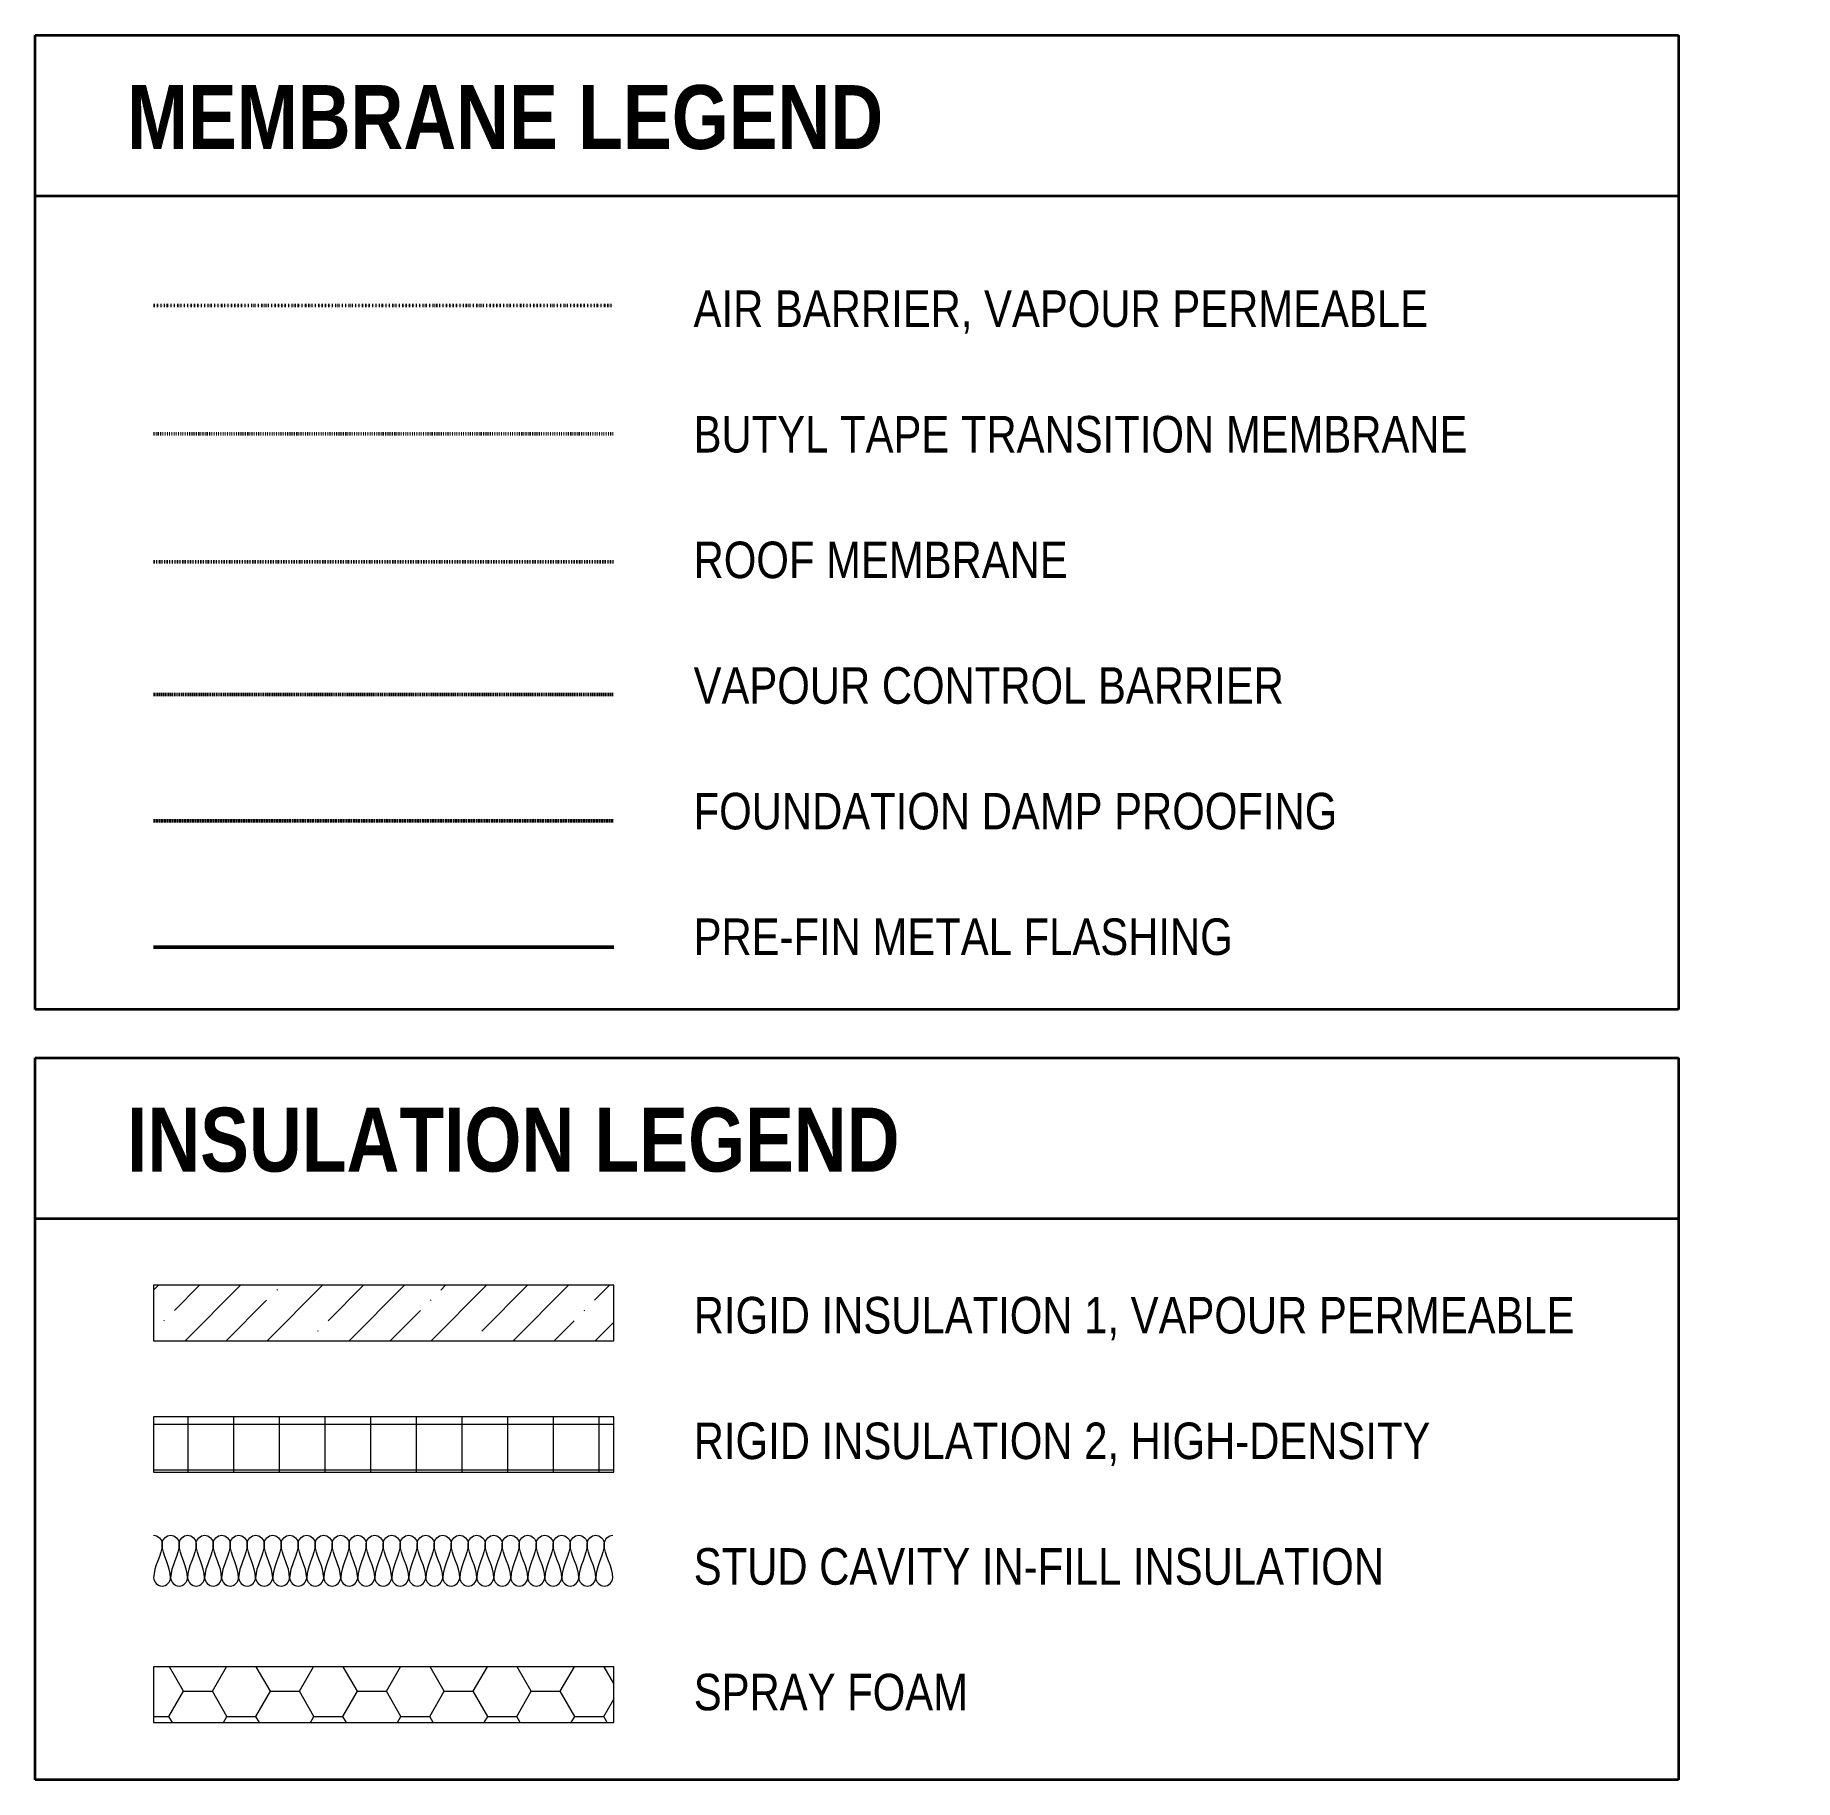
# Model space of a CAD drawing. Header units: millimetres. Extents: x -1345 to 11650, y 651 to 5428.
# Drawn here: x 6831 to 11650, y 651 to 5428 of the extents above; entities that cross this region are included whole.
import ezdxf

# ---------------------------------------------------------------- set-up
doc = ezdxf.new("R2010")
doc.units = ezdxf.units.MM
for name, pattern in [('CMHC_Membrane001', [9, 3, -2, 0, -2, 0, -2]), ('CMHC_Membrane002', [7, 5, -2]), ('CMHC_Membrane004', [6, 2, -2, 0, -2]), ('CMHC_Membrane006', [5, 3, -2]), ('CMHC_Membrane007', [7, 3, -2, 0, -2])]:
    doc.linetypes.add(name, pattern=pattern)
doc.layers.add('A-DETL', color=9, linetype='Continuous', lineweight=18, true_color=0x808080)
doc.layers.add('A-DETL-GENF', color=7, linetype='Continuous', lineweight=18)
doc.layers.add('G-ANNO-TEXT', color=7, linetype='Continuous', lineweight=9)
doc.styles.add('Arial Narrow_2', font='ARIALN.TTF', dxfattribs={"height": 100})
doc.styles.add('Arial Narrow_B_2', font='ARIALNB.TTF', dxfattribs={"height": 175})

msp = doc.modelspace()

# ---------------------------------------------------------------- texts
at = {"layer": 'G-ANNO-TEXT', "attachment_point": 1, "bg_fill": 3, "box_fill_scale": 1.25, "bg_fill_color": 256, "bg_fill_true_color": 13158600, "bg_fill_transparency": 0}
for s, insert, char_height, width, style in [('MEMBRANE LEGEND', (7082.4, 5291.8), 175, 2537.341, 'Arial Narrow_B_2'), ('AIR BARRIER, VAPOUR PERMEABLE', (8634.1, 4729.7), 100, 2497.257, 'Arial Narrow_2'), ('BUTYL TAPE TRANSITION MEMBRANE', (8634.1, 4385.8), 100, 2633.543, 'Arial Narrow_2'), ('ROOF MEMBRANE', (8634.1, 4041.8), 100, 1262.658, 'Arial Narrow_2'), ('VAPOUR CONTROL BARRIER', (8634.1, 3697.9), 100, 1992.193, 'Arial Narrow_2'), ('FOUNDATION DAMP PROOFING', (8634.1, 3353.9), 100, 2168.565, 'Arial Narrow_2'), ('PRE-FIN METAL FLASHING', (8634.1, 3009.9), 100, 1835.864, 'Arial Narrow_2'), ('INSULATION LEGEND', (7082.4, 2491.8), 175, 2597.468, 'Arial Narrow_B_2'), ('RIGID INSULATION 1, VAPOUR PERMEABLE', (8634.5, 1973.6), 100, 2990.294, 'Arial Narrow_2'), ('RIGID INSULATION 2, HIGH-DENSITY', (8634.5, 1629.6), 100, 2493.248, 'Arial Narrow_2'), ('STUD CAVITY IN-FILL INSULATION', (8634.5, 1285.7), 100, 2348.944, 'Arial Narrow_2'), ('SPRAY FOAM', (8634.5, 941.7), 100, 933.966, 'Arial Narrow_2')]:
    msp.add_mtext(s, dxfattribs=dict(at, insert=insert, char_height=char_height, width=width, style=style))

# ---------------------------------------------------------------- blocks, each defined once
blk = doc.blocks.new('CMHC-07_Insulation_ Semi-Rigid-Section - 152mm-6565447-MEMBRANE _ INSULATION LEGEND')
at = {"layer": 'A-DETL-GENF', "true_color": 0x808080}
h = blk.add_hatch(dxfattribs=at)
h.set_pattern_fill('FP_15', color=8, style=0, pattern_type=2)
h.set_pattern_definition([(45, (0, 0), (-112.253, 112.253), []), (45, (112.25, 0), (-112.253, 112.253), [198.437, -39.687, 1.676, -38.011])])
h.paths.add_polyline_path([(2964.4, 1853.5), (2964.4, 2005.5), (1704.4, 2005.5), (1704.4, 1853.5)])
at = {"layer": 'A-DETL-GENF'}
for p, q in [((2964.4, 2005.5), (1704.4, 2005.5)), ((1704.4, 2005.5), (1704.4, 1853.5)), ((2964.4, 1853.5), (2964.4, 2005.5)), ((1704.4, 1853.5), (2964.4, 1853.5))]:
    blk.add_line(p, q, dxfattribs=at)
blk = doc.blocks.new('CMHC-07_Insulation_ Rigid-Section - 152mm-6565517-MEMBRANE _ INSULATION LEGEND')
at = {"layer": 'A-DETL-GENF', "true_color": 0x808080}
h = blk.add_hatch(dxfattribs=at)
h.set_pattern_fill('FP_16', color=8, style=0, pattern_type=2)
h.set_pattern_definition([(0, (0, 0), (0, 125), []), (90, (0, 0), (-125, 8e-15), [])])
h.paths.add_polyline_path([(2964.4, 1493.5), (2964.4, 1645.5), (1704.4, 1645.5), (1704.4, 1493.5)])
at = {"layer": 'A-DETL-GENF'}
for p, q in [((2964.4, 1645.5), (1704.4, 1645.5)), ((1704.4, 1645.5), (1704.4, 1493.5)), ((2964.4, 1493.5), (2964.4, 1645.5)), ((1704.4, 1493.5), (2964.4, 1493.5))]:
    blk.add_line(p, q, dxfattribs=at)

# ---------------------------------------------------------------- hatches: boundary and pattern name
at = {"layer": 'A-DETL-GENF', "true_color": 0x808080}
h = msp.add_hatch(dxfattribs=at)
h.set_pattern_fill('FP_17', color=8, style=0, pattern_type=2)
h.set_pattern_definition([(0, (5451.025, 0), (119.063, 68.741), [79.375, -158.75]), (120, (5451.025, 0), (-119.063, 68.7411), [79.375, -158.75]), (60, (5451.025, 0), (5e-05, 137.4821), [0, -158.75, 79.375, 0])])
h.paths.add_polyline_path([(8415.4, 808.5), (8415.4, 960.5), (7155.4, 960.5), (7155.4, 808.5)])

# ---------------------------------------------------------------- linework, layer by layer
at = {"layer": 'A-DETL', "color": 7, "lineweight": 35}
for p, q in [((6831, 5428.5), (11331, 5428.5)), ((6831, 2760.6), (6831, 5428.5)), ((11331, 5428.5), (11331, 2760.6)), ((6831, 4988.5), (11331, 4988.5)), ((11331, 2760.6), (6831, 2760.6)), ((6831, 2628.5), (11331, 2628.5)), ((6831, 651.4), (6831, 2628.5)), ((6831, 2188.5), (11331, 2188.5)), ((11331, 651.4), (6831, 651.4))]:
    msp.add_line(p, q, dxfattribs=at)
at = {"layer": 'A-DETL', "color": 190, "linetype": 'CMHC_Membrane001', "lineweight": 50, "true_color": 0x8000ff}
msp.add_line((7155.4, 4688.5), (8415.4, 4688.5), dxfattribs=at)
at = {"layer": 'A-DETL', "color": 30, "linetype": 'CMHC_Membrane004', "lineweight": 50, "true_color": 0xff8000}
msp.add_line((7155.4, 4337.2), (8415.4, 4337.2), dxfattribs=at)
at = {"layer": 'A-DETL', "color": 5, "linetype": 'CMHC_Membrane007', "lineweight": 50, "true_color": 0x0000ff}
msp.add_line((7155.4, 3986), (8415.4, 3986), dxfattribs=at)
at = {"layer": 'A-DETL', "color": 96, "linetype": 'CMHC_Membrane006', "lineweight": 50, "true_color": 0x008000}
msp.add_line((7155.4, 3623.5), (8415.4, 3623.5), dxfattribs=at)
at = {"layer": 'A-DETL', "color": 150, "linetype": 'CMHC_Membrane002', "lineweight": 50, "true_color": 0x0080ff}
msp.add_line((7155.4, 3277.2), (8415.4, 3277.2), dxfattribs=at)
at = {"layer": 'A-DETL', "color": 7, "lineweight": 50}
msp.add_line((7155.4, 2931), (8415.4, 2931), dxfattribs=at)
at = {"layer": 'A-DETL', "color": 7}
for p, q in [((8415.4, 960.5), (7155.4, 960.5)), ((7155.4, 960.5), (7155.4, 808.5)), ((8415.4, 808.5), (8415.4, 960.5)), ((7155.4, 808.5), (8415.4, 808.5))]:
    msp.add_line(p, q, dxfattribs=at)
at = {"layer": 'A-DETL'}
for points in [[(7155.4, 1321.3), (7166.4, 1321.3), (7178.7, 1309), (7178.7, 1298)], [(7178.7, 1298), (7178.7, 1309), (7202, 1333.6), (7225.3, 1309), (7225.3, 1298)], [(7225.3, 1298), (7225.3, 1309), (7248.5, 1333.6), (7271.8, 1309), (7271.8, 1298)], [(7271.8, 1298), (7271.8, 1309), (7295.1, 1333.6), (7318.4, 1309), (7318.4, 1298)], [(7318.4, 1298), (7318.4, 1309), (7341.7, 1333.6), (7365, 1309), (7365, 1298)], [(7365, 1298), (7365, 1309), (7388.2, 1333.6), (7411.5, 1309), (7411.5, 1298)], [(7411.5, 1298), (7411.5, 1309), (7434.8, 1333.6), (7458.1, 1309), (7458.1, 1298)], [(7458.1, 1298), (7458.1, 1309), (7481.4, 1333.6), (7504.7, 1309), (7504.7, 1298)], [(7504.7, 1298), (7504.7, 1309), (7527.9, 1333.6), (7551.2, 1309), (7551.2, 1298)], [(7551.2, 1298), (7551.2, 1309), (7574.5, 1333.6), (7597.8, 1309), (7597.8, 1298)], [(7597.8, 1298), (7597.8, 1309), (7621.1, 1333.6), (7644.4, 1309), (7644.4, 1298)], [(7644.4, 1298), (7644.4, 1309), (7667.6, 1333.6), (7690.9, 1309), (7690.9, 1298)], [(7690.9, 1298), (7690.9, 1309), (7714.2, 1333.6), (7737.5, 1309), (7737.5, 1298)], [(7737.5, 1298), (7737.5, 1309), (7760.8, 1333.6), (7784.1, 1309), (7784.1, 1298)], [(7784.1, 1298), (7784.1, 1309), (7807.3, 1333.6), (7830.6, 1309), (7830.6, 1298)], [(7830.6, 1298), (7830.6, 1309), (7853.9, 1333.6), (7877.2, 1309), (7877.2, 1298)], [(7877.2, 1298), (7877.2, 1309), (7900.5, 1333.6), (7923.8, 1309), (7923.8, 1298)], [(7923.8, 1298), (7923.8, 1309), (7947, 1333.6), (7970.3, 1309), (7970.3, 1298)], [(7970.3, 1298), (7970.3, 1309), (7993.6, 1333.6), (8016.9, 1309), (8016.9, 1298)], [(8016.9, 1298), (8016.9, 1309), (8040.2, 1333.6), (8063.5, 1309), (8063.5, 1298)], [(8063.5, 1298), (8063.5, 1309), (8086.7, 1333.6), (8110, 1309), (8110, 1298)], [(8110, 1298), (8110, 1309), (8133.3, 1333.6), (8156.6, 1309), (8156.6, 1298)], [(8156.6, 1298), (8156.6, 1309), (8179.9, 1333.6), (8203.2, 1309), (8203.2, 1298)], [(8203.2, 1298), (8203.2, 1309), (8226.4, 1333.6), (8249.7, 1309), (8249.7, 1298)], [(8249.7, 1298), (8249.7, 1309), (8273, 1333.6), (8296.3, 1309), (8296.3, 1298)], [(8296.3, 1298), (8296.3, 1309), (8319.6, 1333.6), (8342.9, 1309), (8342.9, 1298)], [(8342.9, 1298), (8342.9, 1309), (8366.1, 1333.6), (8389.4, 1309), (8389.4, 1298)], [(8389.4, 1298), (8389.4, 1309), (8401.7, 1321.3), (8412.7, 1321.3)], [(7178.7, 1298), (7178.7, 1266), (7155.4, 1236.8), (7155.4, 1204.8)], [(7202, 1204.8), (7202, 1236.8), (7178.7, 1266), (7178.7, 1298)], [(7225.3, 1298), (7225.3, 1266), (7202, 1236.8), (7202, 1204.8)], [(7248.5, 1204.8), (7248.5, 1236.8), (7225.3, 1266), (7225.3, 1298)], [(7271.8, 1298), (7271.8, 1266), (7248.5, 1236.8), (7248.5, 1204.8)], [(7295.1, 1204.8), (7295.1, 1236.8), (7271.8, 1266), (7271.8, 1298)], [(7318.4, 1298), (7318.4, 1266), (7295.1, 1236.8), (7295.1, 1204.8)], [(7341.7, 1204.8), (7341.7, 1236.8), (7318.4, 1266), (7318.4, 1298)], [(7365, 1298), (7365, 1266), (7341.7, 1236.8), (7341.7, 1204.8)], [(7388.2, 1204.8), (7388.2, 1236.8), (7365, 1266), (7365, 1298)], [(7411.5, 1298), (7411.5, 1266), (7388.2, 1236.8), (7388.2, 1204.8)], [(7434.8, 1204.8), (7434.8, 1236.8), (7411.5, 1266), (7411.5, 1298)], [(7458.1, 1298), (7458.1, 1266), (7434.8, 1236.8), (7434.8, 1204.8)], [(7481.4, 1204.8), (7481.4, 1236.8), (7458.1, 1266), (7458.1, 1298)], [(7504.7, 1298), (7504.7, 1266), (7481.4, 1236.8), (7481.4, 1204.8)], [(7527.9, 1204.8), (7527.9, 1236.8), (7504.7, 1266), (7504.7, 1298)], [(7551.2, 1298), (7551.2, 1266), (7527.9, 1236.8), (7527.9, 1204.8)], [(7574.5, 1204.8), (7574.5, 1236.8), (7551.2, 1266), (7551.2, 1298)], [(7597.8, 1298), (7597.8, 1266), (7574.5, 1236.8), (7574.5, 1204.8)], [(7621.1, 1204.8), (7621.1, 1236.8), (7597.8, 1266), (7597.8, 1298)], [(7644.4, 1298), (7644.4, 1266), (7621.1, 1236.8), (7621.1, 1204.8)], [(7667.6, 1204.8), (7667.6, 1236.8), (7644.4, 1266), (7644.4, 1298)], [(7690.9, 1298), (7690.9, 1266), (7667.6, 1236.8), (7667.6, 1204.8)], [(7714.2, 1204.8), (7714.2, 1236.8), (7690.9, 1266), (7690.9, 1298)], [(7737.5, 1298), (7737.5, 1266), (7714.2, 1236.8), (7714.2, 1204.8)], [(7760.8, 1204.8), (7760.8, 1236.8), (7737.5, 1266), (7737.5, 1298)], [(7784.1, 1298), (7784.1, 1266), (7760.8, 1236.8), (7760.8, 1204.8)], [(7807.3, 1204.8), (7807.3, 1236.8), (7784.1, 1266), (7784.1, 1298)], [(7830.6, 1298), (7830.6, 1266), (7807.3, 1236.8), (7807.3, 1204.8)], [(7853.9, 1204.8), (7853.9, 1236.8), (7830.6, 1266), (7830.6, 1298)], [(7877.2, 1298), (7877.2, 1266), (7853.9, 1236.8), (7853.9, 1204.8)], [(7900.5, 1204.8), (7900.5, 1236.8), (7877.2, 1266), (7877.2, 1298)], [(7923.8, 1298), (7923.8, 1266), (7900.5, 1236.8), (7900.5, 1204.8)], [(7947, 1204.8), (7947, 1236.8), (7923.8, 1266), (7923.8, 1298)], [(7970.3, 1298), (7970.3, 1266), (7947, 1236.8), (7947, 1204.8)], [(7993.6, 1204.8), (7993.6, 1236.8), (7970.3, 1266), (7970.3, 1298)], [(8016.9, 1298), (8016.9, 1266), (7993.6, 1236.8), (7993.6, 1204.8)], [(8040.2, 1204.8), (8040.2, 1236.8), (8016.9, 1266), (8016.9, 1298)], [(8063.5, 1298), (8063.5, 1266), (8040.2, 1236.8), (8040.2, 1204.8)], [(8086.7, 1204.8), (8086.7, 1236.8), (8063.5, 1266), (8063.5, 1298)], [(8110, 1298), (8110, 1266), (8086.7, 1236.8), (8086.7, 1204.8)], [(8133.3, 1204.8), (8133.3, 1236.8), (8110, 1266), (8110, 1298)], [(8156.6, 1298), (8156.6, 1266), (8133.3, 1236.8), (8133.3, 1204.8)], [(8179.9, 1204.8), (8179.9, 1236.8), (8156.6, 1266), (8156.6, 1298)], [(8203.2, 1298), (8203.2, 1266), (8179.9, 1236.8), (8179.9, 1204.8)], [(8226.4, 1204.8), (8226.4, 1236.8), (8203.2, 1266), (8203.2, 1298)], [(8249.7, 1298), (8249.7, 1266), (8226.4, 1236.8), (8226.4, 1204.8)], [(8273, 1204.8), (8273, 1236.8), (8249.7, 1266), (8249.7, 1298)], [(8296.3, 1298), (8296.3, 1266), (8273, 1236.8), (8273, 1204.8)], [(8319.6, 1204.8), (8319.6, 1236.8), (8296.3, 1266), (8296.3, 1298)], [(8342.9, 1298), (8342.9, 1266), (8319.6, 1236.8), (8319.6, 1204.8)], [(8366.1, 1204.8), (8366.1, 1236.8), (8342.9, 1266), (8342.9, 1298)], [(8389.4, 1298), (8389.4, 1266), (8366.1, 1236.8), (8366.1, 1204.8)], [(8412.7, 1204.8), (8412.7, 1236.8), (8389.4, 1266), (8389.4, 1298)], [(7155.4, 1204.8), (7155.4, 1193.9), (7178.7, 1169.3), (7202, 1193.9), (7202, 1204.8)], [(7202, 1204.8), (7202, 1193.9), (7225.3, 1169.3), (7248.5, 1193.9), (7248.5, 1204.8)], [(7248.5, 1204.8), (7248.5, 1193.9), (7271.8, 1169.3), (7295.1, 1193.9), (7295.1, 1204.8)], [(7295.1, 1204.8), (7295.1, 1193.9), (7318.4, 1169.3), (7341.7, 1193.9), (7341.7, 1204.8)], [(7341.7, 1204.8), (7341.7, 1193.9), (7365, 1169.3), (7388.2, 1193.9), (7388.2, 1204.8)], [(7388.2, 1204.8), (7388.2, 1193.9), (7411.5, 1169.3), (7434.8, 1193.9), (7434.8, 1204.8)], [(7434.8, 1204.8), (7434.8, 1193.9), (7458.1, 1169.3), (7481.4, 1193.9), (7481.4, 1204.8)], [(7481.4, 1204.8), (7481.4, 1193.9), (7504.7, 1169.3), (7527.9, 1193.9), (7527.9, 1204.8)], [(7527.9, 1204.8), (7527.9, 1193.9), (7551.2, 1169.3), (7574.5, 1193.9), (7574.5, 1204.8)], [(7574.5, 1204.8), (7574.5, 1193.9), (7597.8, 1169.3), (7621.1, 1193.9), (7621.1, 1204.8)], [(7621.1, 1204.8), (7621.1, 1193.9), (7644.4, 1169.3), (7667.6, 1193.9), (7667.6, 1204.8)], [(7667.6, 1204.8), (7667.6, 1193.9), (7690.9, 1169.3), (7714.2, 1193.9), (7714.2, 1204.8)], [(7714.2, 1204.8), (7714.2, 1193.9), (7737.5, 1169.3), (7760.8, 1193.9), (7760.8, 1204.8)], [(7760.8, 1204.8), (7760.8, 1193.9), (7784.1, 1169.3), (7807.3, 1193.9), (7807.3, 1204.8)], [(7807.3, 1204.8), (7807.3, 1193.9), (7830.6, 1169.3), (7853.9, 1193.9), (7853.9, 1204.8)], [(7853.9, 1204.8), (7853.9, 1193.9), (7877.2, 1169.3), (7900.5, 1193.9), (7900.5, 1204.8)], [(7900.5, 1204.8), (7900.5, 1193.9), (7923.8, 1169.3), (7947, 1193.9), (7947, 1204.8)], [(7947, 1204.8), (7947, 1193.9), (7970.3, 1169.3), (7993.6, 1193.9), (7993.6, 1204.8)], [(7993.6, 1204.8), (7993.6, 1193.9), (8016.9, 1169.3), (8040.2, 1193.9), (8040.2, 1204.8)], [(8040.2, 1204.8), (8040.2, 1193.9), (8063.5, 1169.3), (8086.7, 1193.9), (8086.7, 1204.8)], [(8086.7, 1204.8), (8086.7, 1193.9), (8110, 1169.3), (8133.3, 1193.9), (8133.3, 1204.8)], [(8133.3, 1204.8), (8133.3, 1193.9), (8156.6, 1169.3), (8179.9, 1193.9), (8179.9, 1204.8)], [(8179.9, 1204.8), (8179.9, 1193.9), (8203.2, 1169.3), (8226.4, 1193.9), (8226.4, 1204.8)], [(8226.4, 1204.8), (8226.4, 1193.9), (8249.7, 1169.3), (8273, 1193.9), (8273, 1204.8)], [(8273, 1204.8), (8273, 1193.9), (8296.3, 1169.3), (8319.6, 1193.9), (8319.6, 1204.8)], [(8319.6, 1204.8), (8319.6, 1193.9), (8342.9, 1169.3), (8366.1, 1193.9), (8366.1, 1204.8)], [(8366.1, 1204.8), (8366.1, 1193.9), (8389.4, 1169.3), (8412.7, 1193.9), (8412.7, 1204.8)]]:
    msp.add_open_spline(points, degree=3, dxfattribs=at)

# ---------------------------------------------------------------- block references
at = {"layer": 'A-DETL-GENF'}
for name in ['CMHC-07_Insulation_ Semi-Rigid-Section - 152mm-6565447-MEMBRANE _ INSULATION LEGEND', 'CMHC-07_Insulation_ Rigid-Section - 152mm-6565517-MEMBRANE _ INSULATION LEGEND']:
    msp.add_blockref(name, (5451, 0), dxfattribs=at)

msp.set_redraw_order([(e.dxf.handle, doc.entitydb.next_handle()) for e in msp.query("TEXT MTEXT ATTDEF DIMENSION ARC_DIMENSION")])  # texts and dimensions are drawn at this point

# ---------------------------------------------------------------- next in the draw order: linework, layer by layer
at = {"layer": 'A-DETL', "color": 7, "lineweight": 35}
msp.add_line((11331, 2628.5), (11331, 651.4), dxfattribs=at)

doc.saveas('drawing.dxf')
